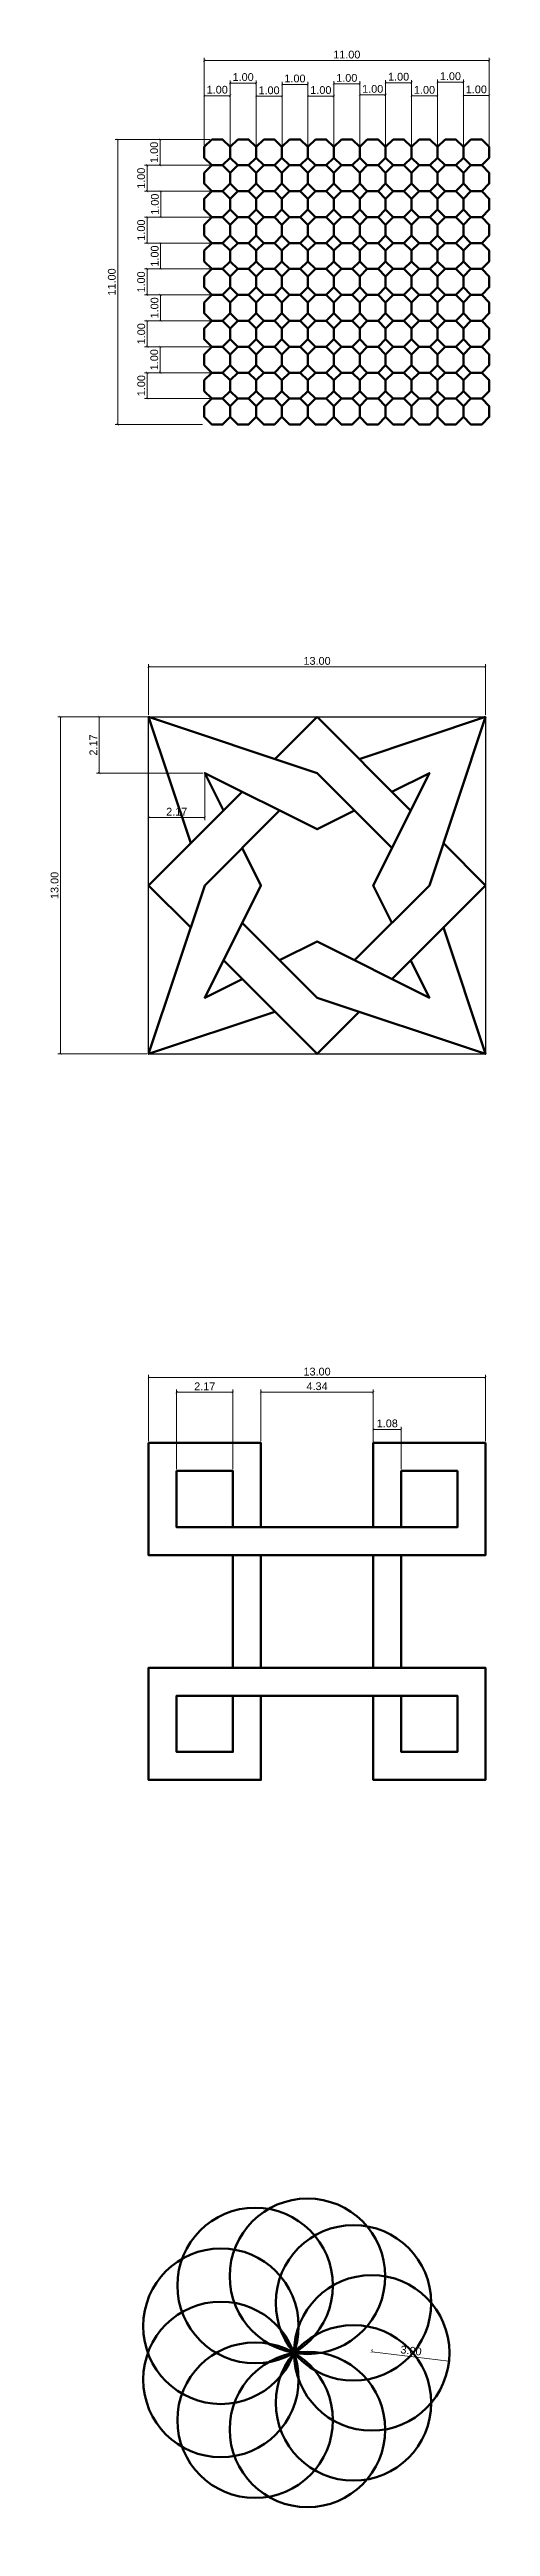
# Model space of a CAD drawing. Header units: inches. Extents: x 994 to 6777, y -637 to 5407.
# Drawn here: x 1043.8 to 1060.8, y 396.1 to 491.7 of the extents above; entities that cross this region are included whole.
import ezdxf

# ---------------------------------------------------------------- set-up
doc = ezdxf.new("R2010")
doc.units = ezdxf.units.IN
doc.header["$MEASUREMENT"] = 0
doc.linetypes.add('CENTER2', pattern=[28.575, 19.05, -3.175, 3.175, -3.175])
doc.layers.add('DIMENSIONS', color=7, linetype='Continuous')
doc.layers.add('OBJECT 0.3', color=7, linetype='Continuous', lineweight=30)
doc.layers.add('OBJECT 0.5', color=7, linetype='Continuous', lineweight=60)
doc.styles.get("Standard").update_dxf_attribs({"font": 'arial.ttf'})
doc.dimstyles.new('ABELLA 100', dxfattribs={"dimtxt": 0.3, "dimasz": 0.085, "dimexe": 0.1, "dimexo": 0.075, "dimgap": 0.075, "dimtad": 1, "dimzin": 0, "dimdsep": 46, "dimtxsty": 'Standard', "dimblk": 'ARCHTICK', "dimcen": 0.09, "dimclrd": 7, "dimclre": 7, "dimadec": 0, "dimazin": 0, "dimtfac": 1, "dimtix": 1, "dimtofl": 0, "dimtmove": 0, "dimatfit": 3, "dimldrblk": 'OPEN30', "dimfxl": 1, "dimtolj": 1, "dimtzin": 0, "dimlwd": 0, "dimlwe": 0, "dimarcsym": 0})

msp = doc.modelspace()

# ---------------------------------------------------------------- blocks, each defined once
blk = doc.blocks.new('_ArchTick')
at = {"color": 0, "linetype": 'ByBlock', "const_width": 0.15}
blk.add_lwpolyline([(-0.5, -0.5), (0.5, 0.5)], dxfattribs=at)
blk = doc.blocks.new('*D550')
at = {"layer": 'Defpoints', "color": 0, "transparency": 16777216}
for p in [(1050.747, 489.911), (1049.747, 487.932), (1050.747, 487.932)]:
    blk.add_point(p, dxfattribs=at)
at = {"layer": 'DIMENSIONS', "color": 7, "linetype": 'CENTER2', "lineweight": 0, "transparency": 16777216}
for p, q in [((1049.747, 488.007), (1049.747, 490.011)), ((1050.747, 488.007), (1050.747, 490.011))]:
    blk.add_line(p, q, dxfattribs=at)
at = {"layer": 'DIMENSIONS', "color": 7, "linetype": 'Continuous', "lineweight": 0, "transparency": 16777216}
blk.add_line((1049.747, 489.911), (1050.747, 489.911), dxfattribs=at)
at = {"layer": 'DIMENSIONS', "color": 7, "lineweight": 0, "transparency": 16777216, "xscale": 0.085, "yscale": 0.085, "zscale": 0.085, "rotation": 180}
blk.add_blockref('_ArchTick', (1049.747, 489.911), dxfattribs=at)
at = {"layer": 'DIMENSIONS', "color": 7, "lineweight": 0, "transparency": 16777216, "xscale": 0.085, "yscale": 0.085, "zscale": 0.085}
blk.add_blockref('_ArchTick', (1050.747, 489.911), dxfattribs=at)
at = {"layer": 'DIMENSIONS', "color": 0, "transparency": 16777216, "insert": (1050.247, 490.139), "char_height": 0.3, "attachment_point": 5}
blk.add_mtext('\\A1;1.00', dxfattribs=at)
blk = doc.blocks.new('_Open30')
at = {"color": 0, "linetype": 'ByBlock', "lineweight": -2}
for p, q in [((-1, 0.3), (0, 0)), ((0, 0), (-1, -0.3)), ((0, 0), (-1, 0))]:
    blk.add_line(p, q, dxfattribs=at)
blk = doc.blocks.new('*D551')
at = {"layer": 'Defpoints', "color": 0, "transparency": 16777216}
for p in [(1051.747, 490.399), (1050.747, 487.932), (1051.747, 487.932)]:
    blk.add_point(p, dxfattribs=at)
at = {"layer": 'DIMENSIONS', "color": 7, "linetype": 'CENTER2', "lineweight": 0, "transparency": 16777216}
for p, q in [((1050.747, 488.007), (1050.747, 490.499)), ((1051.747, 488.007), (1051.747, 490.499))]:
    blk.add_line(p, q, dxfattribs=at)
at = {"layer": 'DIMENSIONS', "color": 7, "linetype": 'Continuous', "lineweight": 0, "transparency": 16777216}
blk.add_line((1050.747, 490.399), (1051.747, 490.399), dxfattribs=at)
at = {"layer": 'DIMENSIONS', "color": 7, "lineweight": 0, "transparency": 16777216, "xscale": 0.085, "yscale": 0.085, "zscale": 0.085, "rotation": 180}
blk.add_blockref('_ArchTick', (1050.747, 490.399), dxfattribs=at)
at = {"layer": 'DIMENSIONS', "color": 7, "lineweight": 0, "transparency": 16777216, "xscale": 0.085, "yscale": 0.085, "zscale": 0.085}
blk.add_blockref('_ArchTick', (1051.747, 490.399), dxfattribs=at)
at = {"layer": 'DIMENSIONS', "color": 0, "transparency": 16777216, "insert": (1051.247, 490.627), "char_height": 0.3, "attachment_point": 5}
blk.add_mtext('\\A1;1.00', dxfattribs=at)
blk = doc.blocks.new('*D552')
at = {"layer": 'Defpoints', "color": 0, "transparency": 16777216}
for p in [(1052.747, 489.888), (1051.747, 487.932), (1052.747, 487.932)]:
    blk.add_point(p, dxfattribs=at)
at = {"layer": 'DIMENSIONS', "color": 7, "linetype": 'CENTER2', "lineweight": 0, "transparency": 16777216}
for p, q in [((1051.747, 488.007), (1051.747, 489.988)), ((1052.747, 488.007), (1052.747, 489.988))]:
    blk.add_line(p, q, dxfattribs=at)
at = {"layer": 'DIMENSIONS', "color": 7, "linetype": 'Continuous', "lineweight": 0, "transparency": 16777216}
blk.add_line((1051.747, 489.888), (1052.747, 489.888), dxfattribs=at)
at = {"layer": 'DIMENSIONS', "color": 7, "lineweight": 0, "transparency": 16777216, "xscale": 0.085, "yscale": 0.085, "zscale": 0.085, "rotation": 180}
blk.add_blockref('_ArchTick', (1051.747, 489.888), dxfattribs=at)
at = {"layer": 'DIMENSIONS', "color": 7, "lineweight": 0, "transparency": 16777216, "xscale": 0.085, "yscale": 0.085, "zscale": 0.085}
blk.add_blockref('_ArchTick', (1052.747, 489.888), dxfattribs=at)
at = {"layer": 'DIMENSIONS', "color": 0, "transparency": 16777216, "insert": (1052.247, 490.116), "char_height": 0.3, "attachment_point": 5}
blk.add_mtext('\\A1;1.00', dxfattribs=at)
blk = doc.blocks.new('*D553')
at = {"layer": 'Defpoints', "color": 0, "transparency": 16777216}
for p in [(1053.747, 490.345), (1052.747, 487.932), (1053.747, 487.932)]:
    blk.add_point(p, dxfattribs=at)
at = {"layer": 'DIMENSIONS', "color": 7, "linetype": 'CENTER2', "lineweight": 0, "transparency": 16777216}
for p, q in [((1052.747, 488.007), (1052.747, 490.445)), ((1053.747, 488.007), (1053.747, 490.445))]:
    blk.add_line(p, q, dxfattribs=at)
at = {"layer": 'DIMENSIONS', "color": 7, "linetype": 'Continuous', "lineweight": 0, "transparency": 16777216}
blk.add_line((1052.747, 490.345), (1053.747, 490.345), dxfattribs=at)
at = {"layer": 'DIMENSIONS', "color": 7, "lineweight": 0, "transparency": 16777216, "xscale": 0.085, "yscale": 0.085, "zscale": 0.085, "rotation": 180}
blk.add_blockref('_ArchTick', (1052.747, 490.345), dxfattribs=at)
at = {"layer": 'DIMENSIONS', "color": 7, "lineweight": 0, "transparency": 16777216, "xscale": 0.085, "yscale": 0.085, "zscale": 0.085}
blk.add_blockref('_ArchTick', (1053.747, 490.345), dxfattribs=at)
at = {"layer": 'DIMENSIONS', "color": 0, "transparency": 16777216, "insert": (1053.247, 490.573), "char_height": 0.3, "attachment_point": 5}
blk.add_mtext('\\A1;1.00', dxfattribs=at)
blk = doc.blocks.new('*D554')
at = {"layer": 'Defpoints', "color": 0, "transparency": 16777216}
for p in [(1054.747, 489.898), (1053.747, 487.932), (1054.747, 487.932)]:
    blk.add_point(p, dxfattribs=at)
at = {"layer": 'DIMENSIONS', "color": 7, "linetype": 'CENTER2', "lineweight": 0, "transparency": 16777216}
for p, q in [((1053.747, 488.007), (1053.747, 489.998)), ((1054.747, 488.007), (1054.747, 489.998))]:
    blk.add_line(p, q, dxfattribs=at)
at = {"layer": 'DIMENSIONS', "color": 7, "linetype": 'Continuous', "lineweight": 0, "transparency": 16777216}
blk.add_line((1053.747, 489.898), (1054.747, 489.898), dxfattribs=at)
at = {"layer": 'DIMENSIONS', "color": 7, "lineweight": 0, "transparency": 16777216, "xscale": 0.085, "yscale": 0.085, "zscale": 0.085, "rotation": 180}
blk.add_blockref('_ArchTick', (1053.747, 489.898), dxfattribs=at)
at = {"layer": 'DIMENSIONS', "color": 7, "lineweight": 0, "transparency": 16777216, "xscale": 0.085, "yscale": 0.085, "zscale": 0.085}
blk.add_blockref('_ArchTick', (1054.747, 489.898), dxfattribs=at)
at = {"layer": 'DIMENSIONS', "color": 0, "transparency": 16777216, "insert": (1054.247, 490.126), "char_height": 0.3, "attachment_point": 5}
blk.add_mtext('\\A1;1.00', dxfattribs=at)
blk = doc.blocks.new('*D555')
at = {"layer": 'Defpoints', "color": 0, "transparency": 16777216}
for p in [(1054.747, 490.365), (1054.747, 487.932), (1055.747, 487.932)]:
    blk.add_point(p, dxfattribs=at)
at = {"layer": 'DIMENSIONS', "color": 7, "linetype": 'CENTER2', "lineweight": 0, "transparency": 16777216}
for p, q in [((1054.747, 488.007), (1054.747, 490.465)), ((1055.747, 488.007), (1055.747, 490.465))]:
    blk.add_line(p, q, dxfattribs=at)
at = {"layer": 'DIMENSIONS', "color": 7, "linetype": 'Continuous', "lineweight": 0, "transparency": 16777216}
blk.add_line((1055.747, 490.365), (1054.747, 490.365), dxfattribs=at)
at = {"layer": 'DIMENSIONS', "color": 7, "lineweight": 0, "transparency": 16777216, "xscale": 0.085, "yscale": 0.085, "zscale": 0.085, "rotation": 180}
blk.add_blockref('_ArchTick', (1054.747, 490.365), dxfattribs=at)
at = {"layer": 'DIMENSIONS', "color": 7, "lineweight": 0, "transparency": 16777216, "xscale": 0.085, "yscale": 0.085, "zscale": 0.085}
blk.add_blockref('_ArchTick', (1055.747, 490.365), dxfattribs=at)
at = {"layer": 'DIMENSIONS', "color": 0, "transparency": 16777216, "insert": (1055.247, 490.593), "char_height": 0.3, "attachment_point": 5}
blk.add_mtext('\\A1;1.00', dxfattribs=at)
blk = doc.blocks.new('*D576')
at = {"layer": 'Defpoints', "color": 0, "transparency": 16777216}
for p in [(1056.747, 489.943), (1055.747, 487.932), (1056.747, 487.932)]:
    blk.add_point(p, dxfattribs=at)
at = {"layer": 'DIMENSIONS', "color": 7, "linetype": 'CENTER2', "lineweight": 0, "transparency": 16777216}
for p, q in [((1055.747, 488.007), (1055.747, 490.043)), ((1056.747, 488.007), (1056.747, 490.043))]:
    blk.add_line(p, q, dxfattribs=at)
at = {"layer": 'DIMENSIONS', "color": 7, "linetype": 'Continuous', "lineweight": 0, "transparency": 16777216}
blk.add_line((1055.747, 489.943), (1056.747, 489.943), dxfattribs=at)
at = {"layer": 'DIMENSIONS', "color": 7, "lineweight": 0, "transparency": 16777216, "xscale": 0.085, "yscale": 0.085, "zscale": 0.085, "rotation": 180}
blk.add_blockref('_ArchTick', (1055.747, 489.943), dxfattribs=at)
at = {"layer": 'DIMENSIONS', "color": 7, "lineweight": 0, "transparency": 16777216, "xscale": 0.085, "yscale": 0.085, "zscale": 0.085}
blk.add_blockref('_ArchTick', (1056.747, 489.943), dxfattribs=at)
at = {"layer": 'DIMENSIONS', "color": 0, "transparency": 16777216, "insert": (1056.247, 490.171), "char_height": 0.3, "attachment_point": 5}
blk.add_mtext('\\A1;1.00', dxfattribs=at)
blk = doc.blocks.new('*D577')
at = {"layer": 'Defpoints', "color": 0, "transparency": 16777216}
for p in [(1057.747, 490.412), (1056.747, 487.932), (1057.747, 487.932)]:
    blk.add_point(p, dxfattribs=at)
at = {"layer": 'DIMENSIONS', "color": 7, "linetype": 'CENTER2', "lineweight": 0, "transparency": 16777216}
for p, q in [((1056.747, 488.007), (1056.747, 490.512)), ((1057.747, 488.007), (1057.747, 490.512))]:
    blk.add_line(p, q, dxfattribs=at)
at = {"layer": 'DIMENSIONS', "color": 7, "linetype": 'Continuous', "lineweight": 0, "transparency": 16777216}
blk.add_line((1056.747, 490.412), (1057.747, 490.412), dxfattribs=at)
at = {"layer": 'DIMENSIONS', "color": 7, "lineweight": 0, "transparency": 16777216, "xscale": 0.085, "yscale": 0.085, "zscale": 0.085, "rotation": 180}
blk.add_blockref('_ArchTick', (1056.747, 490.412), dxfattribs=at)
at = {"layer": 'DIMENSIONS', "color": 7, "lineweight": 0, "transparency": 16777216, "xscale": 0.085, "yscale": 0.085, "zscale": 0.085}
blk.add_blockref('_ArchTick', (1057.747, 490.412), dxfattribs=at)
at = {"layer": 'DIMENSIONS', "color": 0, "transparency": 16777216, "insert": (1057.247, 490.64), "char_height": 0.3, "attachment_point": 5}
blk.add_mtext('\\A1;1.00', dxfattribs=at)
blk = doc.blocks.new('*D578')
at = {"layer": 'Defpoints', "color": 0, "transparency": 16777216}
for p in [(1058.747, 489.905), (1057.747, 487.932), (1058.747, 487.932)]:
    blk.add_point(p, dxfattribs=at)
at = {"layer": 'DIMENSIONS', "color": 7, "linetype": 'CENTER2', "lineweight": 0, "transparency": 16777216}
for p, q in [((1057.747, 488.007), (1057.747, 490.005)), ((1058.747, 488.007), (1058.747, 490.005))]:
    blk.add_line(p, q, dxfattribs=at)
at = {"layer": 'DIMENSIONS', "color": 7, "linetype": 'Continuous', "lineweight": 0, "transparency": 16777216}
blk.add_line((1057.747, 489.905), (1058.747, 489.905), dxfattribs=at)
at = {"layer": 'DIMENSIONS', "color": 7, "lineweight": 0, "transparency": 16777216, "xscale": 0.085, "yscale": 0.085, "zscale": 0.085, "rotation": 180}
blk.add_blockref('_ArchTick', (1057.747, 489.905), dxfattribs=at)
at = {"layer": 'DIMENSIONS', "color": 7, "lineweight": 0, "transparency": 16777216, "xscale": 0.085, "yscale": 0.085, "zscale": 0.085}
blk.add_blockref('_ArchTick', (1058.747, 489.905), dxfattribs=at)
at = {"layer": 'DIMENSIONS', "color": 0, "transparency": 16777216, "insert": (1058.247, 490.134), "char_height": 0.3, "attachment_point": 5}
blk.add_mtext('\\A1;1.00', dxfattribs=at)
blk = doc.blocks.new('*D579')
at = {"layer": 'Defpoints', "color": 0, "transparency": 16777216}
for p in [(1059.747, 490.432), (1058.747, 487.932), (1059.747, 487.932)]:
    blk.add_point(p, dxfattribs=at)
at = {"layer": 'DIMENSIONS', "color": 7, "linetype": 'CENTER2', "lineweight": 0, "transparency": 16777216}
for p, q in [((1058.747, 488.007), (1058.747, 490.532)), ((1059.747, 488.007), (1059.747, 490.532))]:
    blk.add_line(p, q, dxfattribs=at)
at = {"layer": 'DIMENSIONS', "color": 7, "linetype": 'Continuous', "lineweight": 0, "transparency": 16777216}
blk.add_line((1058.747, 490.432), (1059.747, 490.432), dxfattribs=at)
at = {"layer": 'DIMENSIONS', "color": 7, "lineweight": 0, "transparency": 16777216, "xscale": 0.085, "yscale": 0.085, "zscale": 0.085, "rotation": 180}
blk.add_blockref('_ArchTick', (1058.747, 490.432), dxfattribs=at)
at = {"layer": 'DIMENSIONS', "color": 7, "lineweight": 0, "transparency": 16777216, "xscale": 0.085, "yscale": 0.085, "zscale": 0.085}
blk.add_blockref('_ArchTick', (1059.747, 490.432), dxfattribs=at)
at = {"layer": 'DIMENSIONS', "color": 0, "transparency": 16777216, "insert": (1059.247, 490.66), "char_height": 0.3, "attachment_point": 5}
blk.add_mtext('\\A1;1.00', dxfattribs=at)
blk = doc.blocks.new('*D580')
at = {"layer": 'Defpoints', "color": 0, "transparency": 16777216}
for p in [(1060.747, 489.923), (1059.747, 487.932), (1060.747, 487.932)]:
    blk.add_point(p, dxfattribs=at)
at = {"layer": 'DIMENSIONS', "color": 7, "linetype": 'CENTER2', "lineweight": 0, "transparency": 16777216}
for p, q in [((1059.747, 488.007), (1059.747, 490.023)), ((1060.747, 488.007), (1060.747, 490.023))]:
    blk.add_line(p, q, dxfattribs=at)
at = {"layer": 'DIMENSIONS', "color": 7, "linetype": 'Continuous', "lineweight": 0, "transparency": 16777216}
blk.add_line((1059.747, 489.923), (1060.747, 489.923), dxfattribs=at)
at = {"layer": 'DIMENSIONS', "color": 7, "lineweight": 0, "transparency": 16777216, "xscale": 0.085, "yscale": 0.085, "zscale": 0.085, "rotation": 180}
blk.add_blockref('_ArchTick', (1059.747, 489.923), dxfattribs=at)
at = {"layer": 'DIMENSIONS', "color": 7, "lineweight": 0, "transparency": 16777216, "xscale": 0.085, "yscale": 0.085, "zscale": 0.085}
blk.add_blockref('_ArchTick', (1060.747, 489.923), dxfattribs=at)
at = {"layer": 'DIMENSIONS', "color": 0, "transparency": 16777216, "insert": (1060.247, 490.151), "char_height": 0.3, "attachment_point": 5}
blk.add_mtext('\\A1;1.00', dxfattribs=at)
blk = doc.blocks.new('*D480')
at = {"layer": 'Defpoints', "color": 0, "transparency": 16777216}
for p in [(1049.747, 488.225), (1046.406, 477.225), (1049.747, 477.225)]:
    blk.add_point(p, dxfattribs=at)
at = {"layer": 'DIMENSIONS', "color": 7, "linetype": 'CENTER2', "lineweight": 0, "transparency": 16777216}
for p, q in [((1049.672, 488.225), (1046.306, 488.225)), ((1049.672, 477.225), (1046.306, 477.225))]:
    blk.add_line(p, q, dxfattribs=at)
at = {"layer": 'DIMENSIONS', "color": 7, "linetype": 'Continuous', "lineweight": 0, "transparency": 16777216}
blk.add_line((1046.406, 488.225), (1046.406, 477.225), dxfattribs=at)
at = {"layer": 'DIMENSIONS', "color": 7, "lineweight": 0, "transparency": 16777216, "xscale": 0.085, "yscale": 0.085, "zscale": 0.085}
for p, rotation in [((1046.406, 488.225), 90), ((1046.406, 477.225), 270)]:
    blk.add_blockref('_ArchTick', p, dxfattribs=dict(at, rotation=rotation))
at = {"layer": 'DIMENSIONS', "color": 0, "transparency": 16777216, "insert": (1046.178, 482.725), "char_height": 0.3, "attachment_point": 5, "rotation": 90}
blk.add_mtext('\\A1;11.00', dxfattribs=at)
blk = doc.blocks.new('*D581')
at = {"layer": 'Defpoints', "color": 0, "transparency": 16777216}
for p in [(1050.04, 488.225), (1048.043, 487.225), (1050.04, 487.225)]:
    blk.add_point(p, dxfattribs=at)
at = {"layer": 'DIMENSIONS', "color": 7, "linetype": 'CENTER2', "lineweight": 0, "transparency": 16777216}
for p, q in [((1049.965, 488.225), (1047.943, 488.225)), ((1049.965, 487.225), (1047.943, 487.225))]:
    blk.add_line(p, q, dxfattribs=at)
at = {"layer": 'DIMENSIONS', "color": 7, "linetype": 'Continuous', "lineweight": 0, "transparency": 16777216}
blk.add_line((1048.043, 488.225), (1048.043, 487.225), dxfattribs=at)
at = {"layer": 'DIMENSIONS', "color": 7, "lineweight": 0, "transparency": 16777216, "xscale": 0.085, "yscale": 0.085, "zscale": 0.085}
for p, rotation in [((1048.043, 488.225), 90), ((1048.043, 487.225), 270)]:
    blk.add_blockref('_ArchTick', p, dxfattribs=dict(at, rotation=rotation))
at = {"layer": 'DIMENSIONS', "color": 0, "transparency": 16777216, "insert": (1047.814, 487.725), "char_height": 0.3, "attachment_point": 5, "rotation": 90}
blk.add_mtext('\\A1;1.00', dxfattribs=at)
blk = doc.blocks.new('*D582')
at = {"layer": 'Defpoints', "color": 0, "transparency": 16777216}
for p in [(1050.04, 487.225), (1047.54, 486.225), (1050.04, 486.225)]:
    blk.add_point(p, dxfattribs=at)
at = {"layer": 'DIMENSIONS', "color": 7, "linetype": 'CENTER2', "lineweight": 0, "transparency": 16777216}
for p, q in [((1049.965, 487.225), (1047.44, 487.225)), ((1049.965, 486.225), (1047.44, 486.225))]:
    blk.add_line(p, q, dxfattribs=at)
at = {"layer": 'DIMENSIONS', "color": 7, "linetype": 'Continuous', "lineweight": 0, "transparency": 16777216}
blk.add_line((1047.54, 487.225), (1047.54, 486.225), dxfattribs=at)
at = {"layer": 'DIMENSIONS', "color": 7, "lineweight": 0, "transparency": 16777216, "xscale": 0.085, "yscale": 0.085, "zscale": 0.085}
for p, rotation in [((1047.54, 487.225), 90), ((1047.54, 486.225), 270)]:
    blk.add_blockref('_ArchTick', p, dxfattribs=dict(at, rotation=rotation))
at = {"layer": 'DIMENSIONS', "color": 0, "transparency": 16777216, "insert": (1047.312, 486.725), "char_height": 0.3, "attachment_point": 5, "rotation": 90}
blk.add_mtext('\\A1;1.00', dxfattribs=at)
blk = doc.blocks.new('*D583')
at = {"layer": 'Defpoints', "color": 0, "transparency": 16777216}
for p in [(1050.04, 486.225), (1048.07, 485.225), (1050.04, 485.225)]:
    blk.add_point(p, dxfattribs=at)
at = {"layer": 'DIMENSIONS', "color": 7, "linetype": 'CENTER2', "lineweight": 0, "transparency": 16777216}
for p, q in [((1049.965, 486.225), (1047.97, 486.225)), ((1049.965, 485.225), (1047.97, 485.225))]:
    blk.add_line(p, q, dxfattribs=at)
at = {"layer": 'DIMENSIONS', "color": 7, "linetype": 'Continuous', "lineweight": 0, "transparency": 16777216}
blk.add_line((1048.07, 486.225), (1048.07, 485.225), dxfattribs=at)
at = {"layer": 'DIMENSIONS', "color": 7, "lineweight": 0, "transparency": 16777216, "xscale": 0.085, "yscale": 0.085, "zscale": 0.085}
for p, rotation in [((1048.07, 486.225), 90), ((1048.07, 485.225), 270)]:
    blk.add_blockref('_ArchTick', p, dxfattribs=dict(at, rotation=rotation))
at = {"layer": 'DIMENSIONS', "color": 0, "transparency": 16777216, "insert": (1047.842, 485.725), "char_height": 0.3, "attachment_point": 5, "rotation": 90}
blk.add_mtext('\\A1;1.00', dxfattribs=at)
blk = doc.blocks.new('*D584')
at = {"layer": 'Defpoints', "color": 0, "transparency": 16777216}
for p in [(1050.04, 485.225), (1047.54, 484.225), (1050.04, 484.225)]:
    blk.add_point(p, dxfattribs=at)
at = {"layer": 'DIMENSIONS', "color": 7, "linetype": 'CENTER2', "lineweight": 0, "transparency": 16777216}
for p, q in [((1049.965, 485.225), (1047.44, 485.225)), ((1049.965, 484.225), (1047.44, 484.225))]:
    blk.add_line(p, q, dxfattribs=at)
at = {"layer": 'DIMENSIONS', "color": 7, "linetype": 'Continuous', "lineweight": 0, "transparency": 16777216}
blk.add_line((1047.54, 485.225), (1047.54, 484.225), dxfattribs=at)
at = {"layer": 'DIMENSIONS', "color": 7, "lineweight": 0, "transparency": 16777216, "xscale": 0.085, "yscale": 0.085, "zscale": 0.085}
for p, rotation in [((1047.54, 485.225), 90), ((1047.54, 484.225), 270)]:
    blk.add_blockref('_ArchTick', p, dxfattribs=dict(at, rotation=rotation))
at = {"layer": 'DIMENSIONS', "color": 0, "transparency": 16777216, "insert": (1047.312, 484.725), "char_height": 0.3, "attachment_point": 5, "rotation": 90}
blk.add_mtext('\\A1;1.00', dxfattribs=at)
blk = doc.blocks.new('*D585')
at = {"layer": 'Defpoints', "color": 0, "transparency": 16777216}
for p in [(1050.04, 484.225), (1048.063, 483.225), (1050.04, 483.225)]:
    blk.add_point(p, dxfattribs=at)
at = {"layer": 'DIMENSIONS', "color": 7, "linetype": 'CENTER2', "lineweight": 0, "transparency": 16777216}
for p, q in [((1049.965, 484.225), (1047.963, 484.225)), ((1049.965, 483.225), (1047.963, 483.225))]:
    blk.add_line(p, q, dxfattribs=at)
at = {"layer": 'DIMENSIONS', "color": 7, "linetype": 'Continuous', "lineweight": 0, "transparency": 16777216}
blk.add_line((1048.063, 484.225), (1048.063, 483.225), dxfattribs=at)
at = {"layer": 'DIMENSIONS', "color": 7, "lineweight": 0, "transparency": 16777216, "xscale": 0.085, "yscale": 0.085, "zscale": 0.085}
for p, rotation in [((1048.063, 484.225), 90), ((1048.063, 483.225), 270)]:
    blk.add_blockref('_ArchTick', p, dxfattribs=dict(at, rotation=rotation))
at = {"layer": 'DIMENSIONS', "color": 0, "transparency": 16777216, "insert": (1047.834, 483.725), "char_height": 0.3, "attachment_point": 5, "rotation": 90}
blk.add_mtext('\\A1;1.00', dxfattribs=at)
blk = doc.blocks.new('*D586')
at = {"layer": 'Defpoints', "color": 0, "transparency": 16777216}
for p in [(1050.04, 483.225), (1047.54, 482.225), (1050.04, 482.225)]:
    blk.add_point(p, dxfattribs=at)
at = {"layer": 'DIMENSIONS', "color": 7, "linetype": 'CENTER2', "lineweight": 0, "transparency": 16777216}
for p, q in [((1049.965, 483.225), (1047.44, 483.225)), ((1049.965, 482.225), (1047.44, 482.225))]:
    blk.add_line(p, q, dxfattribs=at)
at = {"layer": 'DIMENSIONS', "color": 7, "linetype": 'Continuous', "lineweight": 0, "transparency": 16777216}
blk.add_line((1047.54, 483.225), (1047.54, 482.225), dxfattribs=at)
at = {"layer": 'DIMENSIONS', "color": 7, "lineweight": 0, "transparency": 16777216, "xscale": 0.085, "yscale": 0.085, "zscale": 0.085}
for p, rotation in [((1047.54, 483.225), 90), ((1047.54, 482.225), 270)]:
    blk.add_blockref('_ArchTick', p, dxfattribs=dict(at, rotation=rotation))
at = {"layer": 'DIMENSIONS', "color": 0, "transparency": 16777216, "insert": (1047.312, 482.725), "char_height": 0.3, "attachment_point": 5, "rotation": 90}
blk.add_mtext('\\A1;1.00', dxfattribs=at)
blk = doc.blocks.new('*D587')
at = {"layer": 'Defpoints', "color": 0, "transparency": 16777216}
for p in [(1050.04, 482.225), (1048.055, 481.225), (1050.04, 481.225)]:
    blk.add_point(p, dxfattribs=at)
at = {"layer": 'DIMENSIONS', "color": 7, "linetype": 'CENTER2', "lineweight": 0, "transparency": 16777216}
for p, q in [((1049.965, 482.225), (1047.955, 482.225)), ((1049.965, 481.225), (1047.955, 481.225))]:
    blk.add_line(p, q, dxfattribs=at)
at = {"layer": 'DIMENSIONS', "color": 7, "linetype": 'Continuous', "lineweight": 0, "transparency": 16777216}
blk.add_line((1048.055, 482.225), (1048.055, 481.225), dxfattribs=at)
at = {"layer": 'DIMENSIONS', "color": 7, "lineweight": 0, "transparency": 16777216, "xscale": 0.085, "yscale": 0.085, "zscale": 0.085}
for p, rotation in [((1048.055, 482.225), 90), ((1048.055, 481.225), 270)]:
    blk.add_blockref('_ArchTick', p, dxfattribs=dict(at, rotation=rotation))
at = {"layer": 'DIMENSIONS', "color": 0, "transparency": 16777216, "insert": (1047.827, 481.725), "char_height": 0.3, "attachment_point": 5, "rotation": 90}
blk.add_mtext('\\A1;1.00', dxfattribs=at)
blk = doc.blocks.new('*D588')
at = {"layer": 'Defpoints', "color": 0, "transparency": 16777216}
for p in [(1050.04, 481.225), (1047.545, 480.225), (1050.04, 480.225)]:
    blk.add_point(p, dxfattribs=at)
at = {"layer": 'DIMENSIONS', "color": 7, "linetype": 'CENTER2', "lineweight": 0, "transparency": 16777216}
for p, q in [((1049.965, 481.225), (1047.445, 481.225)), ((1049.965, 480.225), (1047.445, 480.225))]:
    blk.add_line(p, q, dxfattribs=at)
at = {"layer": 'DIMENSIONS', "color": 7, "linetype": 'Continuous', "lineweight": 0, "transparency": 16777216}
blk.add_line((1047.545, 481.225), (1047.545, 480.225), dxfattribs=at)
at = {"layer": 'DIMENSIONS', "color": 7, "lineweight": 0, "transparency": 16777216, "xscale": 0.085, "yscale": 0.085, "zscale": 0.085}
for p, rotation in [((1047.545, 481.225), 90), ((1047.545, 480.225), 270)]:
    blk.add_blockref('_ArchTick', p, dxfattribs=dict(at, rotation=rotation))
at = {"layer": 'DIMENSIONS', "color": 0, "transparency": 16777216, "insert": (1047.317, 480.725), "char_height": 0.3, "attachment_point": 5, "rotation": 90}
blk.add_mtext('\\A1;1.00', dxfattribs=at)
blk = doc.blocks.new('*D589')
at = {"layer": 'Defpoints', "color": 0, "transparency": 16777216}
for p in [(1050.04, 480.225), (1048.045, 479.225), (1050.04, 479.225)]:
    blk.add_point(p, dxfattribs=at)
at = {"layer": 'DIMENSIONS', "color": 7, "linetype": 'CENTER2', "lineweight": 0, "transparency": 16777216}
for p, q in [((1049.965, 480.225), (1047.945, 480.225)), ((1049.965, 479.225), (1047.945, 479.225))]:
    blk.add_line(p, q, dxfattribs=at)
at = {"layer": 'DIMENSIONS', "color": 7, "linetype": 'Continuous', "lineweight": 0, "transparency": 16777216}
blk.add_line((1048.045, 480.225), (1048.045, 479.225), dxfattribs=at)
at = {"layer": 'DIMENSIONS', "color": 7, "lineweight": 0, "transparency": 16777216, "xscale": 0.085, "yscale": 0.085, "zscale": 0.085}
for p, rotation in [((1048.045, 480.225), 90), ((1048.045, 479.225), 270)]:
    blk.add_blockref('_ArchTick', p, dxfattribs=dict(at, rotation=rotation))
at = {"layer": 'DIMENSIONS', "color": 0, "transparency": 16777216, "insert": (1047.817, 479.725), "char_height": 0.3, "attachment_point": 5, "rotation": 90}
blk.add_mtext('\\A1;1.00', dxfattribs=at)
blk = doc.blocks.new('*D590')
at = {"layer": 'Defpoints', "color": 0, "transparency": 16777216}
for p in [(1050.04, 479.225), (1047.545, 478.225), (1050.04, 478.225)]:
    blk.add_point(p, dxfattribs=at)
at = {"layer": 'DIMENSIONS', "color": 7, "linetype": 'CENTER2', "lineweight": 0, "transparency": 16777216}
for p, q in [((1049.965, 479.225), (1047.445, 479.225)), ((1049.965, 478.225), (1047.445, 478.225))]:
    blk.add_line(p, q, dxfattribs=at)
at = {"layer": 'DIMENSIONS', "color": 7, "linetype": 'Continuous', "lineweight": 0, "transparency": 16777216}
blk.add_line((1047.545, 479.225), (1047.545, 478.225), dxfattribs=at)
at = {"layer": 'DIMENSIONS', "color": 7, "lineweight": 0, "transparency": 16777216, "xscale": 0.085, "yscale": 0.085, "zscale": 0.085}
for p, rotation in [((1047.545, 479.225), 90), ((1047.545, 478.225), 270)]:
    blk.add_blockref('_ArchTick', p, dxfattribs=dict(at, rotation=rotation))
at = {"layer": 'DIMENSIONS', "color": 0, "transparency": 16777216, "insert": (1047.317, 478.725), "char_height": 0.3, "attachment_point": 5, "rotation": 90}
blk.add_mtext('\\A1;1.00', dxfattribs=at)
blk = doc.blocks.new('*D481')
at = {"layer": 'Defpoints', "color": 0, "transparency": 16777216}
for p in [(1060.747, 491.265), (1049.747, 487.932), (1060.747, 487.932)]:
    blk.add_point(p, dxfattribs=at)
at = {"layer": 'DIMENSIONS', "color": 7, "linetype": 'CENTER2', "lineweight": 0, "transparency": 16777216}
for p, q in [((1049.747, 488.007), (1049.747, 491.365)), ((1060.747, 488.007), (1060.747, 491.365))]:
    blk.add_line(p, q, dxfattribs=at)
at = {"layer": 'DIMENSIONS', "color": 7, "linetype": 'Continuous', "lineweight": 0, "transparency": 16777216}
blk.add_line((1049.747, 491.265), (1060.747, 491.265), dxfattribs=at)
at = {"layer": 'DIMENSIONS', "color": 7, "lineweight": 0, "transparency": 16777216, "xscale": 0.085, "yscale": 0.085, "zscale": 0.085, "rotation": 180}
blk.add_blockref('_ArchTick', (1049.747, 491.265), dxfattribs=at)
at = {"layer": 'DIMENSIONS', "color": 7, "lineweight": 0, "transparency": 16777216, "xscale": 0.085, "yscale": 0.085, "zscale": 0.085}
blk.add_blockref('_ArchTick', (1060.747, 491.265), dxfattribs=at)
at = {"layer": 'DIMENSIONS', "color": 0, "transparency": 16777216, "insert": (1055.247, 491.494), "char_height": 0.3, "attachment_point": 5}
blk.add_mtext('\\A1;11.00', dxfattribs=at)
blk = doc.blocks.new('*U440')
blk.add_circle((0, 0), 3)
blk = doc.blocks.new('*U441')
at = {"layer": 'OBJECT 0.5', "color": 0, "linetype": 'ByBlock', "lineweight": -2, "transparency": 16777216}
for p, rotation in [((37792.761, 25602.099), 120), ((37794.782, 25602.455), 79.99999999999997), ((37796.559, 25601.429), 39.99999999999997), ((37791.442, 25600.527), 159.9999999999999), ((37791.442, 25598.475), 199.9999999999999), ((37792.761, 25596.903), 239.9999999999999), ((37796.559, 25597.572), 319.9999999999999), ((37794.782, 25596.546), 279.9999999999999)]:
    blk.add_blockref('*U440', p, dxfattribs=dict(at, rotation=rotation))
blk.add_blockref('*U440', (37797.261, 25599.501), dxfattribs=at)
blk = doc.blocks.new('*D561')
at = {"layer": 'Defpoints', "color": 0, "transparency": 16777216}
for p in [(1050.85, 439.899), (1048.68, 436.859), (1050.85, 436.859)]:
    blk.add_point(p, dxfattribs=at)
at = {"layer": 'DIMENSIONS', "color": 7, "linetype": 'CENTER2', "lineweight": 0, "transparency": 16777216}
for p, q in [((1048.68, 436.934), (1048.68, 439.999)), ((1050.85, 436.934), (1050.85, 439.999))]:
    blk.add_line(p, q, dxfattribs=at)
at = {"layer": 'DIMENSIONS', "color": 7, "linetype": 'Continuous', "lineweight": 0, "transparency": 16777216}
blk.add_line((1048.68, 439.899), (1050.85, 439.899), dxfattribs=at)
at = {"layer": 'DIMENSIONS', "color": 7, "lineweight": 0, "transparency": 16777216, "xscale": 0.085, "yscale": 0.085, "zscale": 0.085, "rotation": 180}
blk.add_blockref('_ArchTick', (1048.68, 439.899), dxfattribs=at)
at = {"layer": 'DIMENSIONS', "color": 7, "lineweight": 0, "transparency": 16777216, "xscale": 0.085, "yscale": 0.085, "zscale": 0.085}
blk.add_blockref('_ArchTick', (1050.85, 439.899), dxfattribs=at)
at = {"layer": 'DIMENSIONS', "color": 0, "transparency": 16777216, "insert": (1049.765, 440.124), "char_height": 0.3, "attachment_point": 5}
blk.add_mtext('\\A1;2.17', dxfattribs=at)
blk = doc.blocks.new('*D562')
at = {"layer": 'Defpoints', "color": 0, "transparency": 16777216}
for p in [(1056.27, 439.899), (1051.93, 437.939), (1056.27, 437.939)]:
    blk.add_point(p, dxfattribs=at)
at = {"layer": 'DIMENSIONS', "color": 7, "linetype": 'CENTER2', "lineweight": 0, "transparency": 16777216}
for p, q in [((1051.93, 438.014), (1051.93, 439.999)), ((1056.27, 438.014), (1056.27, 439.999))]:
    blk.add_line(p, q, dxfattribs=at)
at = {"layer": 'DIMENSIONS', "color": 7, "linetype": 'Continuous', "lineweight": 0, "transparency": 16777216}
blk.add_line((1051.93, 439.899), (1056.27, 439.899), dxfattribs=at)
at = {"layer": 'DIMENSIONS', "color": 7, "lineweight": 0, "transparency": 16777216, "xscale": 0.085, "yscale": 0.085, "zscale": 0.085, "rotation": 180}
blk.add_blockref('_ArchTick', (1051.93, 439.899), dxfattribs=at)
at = {"layer": 'DIMENSIONS', "color": 7, "lineweight": 0, "transparency": 16777216, "xscale": 0.085, "yscale": 0.085, "zscale": 0.085}
blk.add_blockref('_ArchTick', (1056.27, 439.899), dxfattribs=at)
at = {"layer": 'DIMENSIONS', "color": 0, "transparency": 16777216, "insert": (1054.1, 440.127), "char_height": 0.3, "attachment_point": 5}
blk.add_mtext('\\A1;4.34', dxfattribs=at)
blk = doc.blocks.new('*D563')
at = {"layer": 'Defpoints', "color": 0, "transparency": 16777216}
for p in [(1056.27, 438.464), (1056.27, 436.859), (1057.35, 436.859)]:
    blk.add_point(p, dxfattribs=at)
at = {"layer": 'DIMENSIONS', "color": 7, "linetype": 'CENTER2', "lineweight": 0, "transparency": 16777216}
for p, q in [((1056.27, 436.934), (1056.27, 438.564)), ((1057.35, 436.934), (1057.35, 438.564))]:
    blk.add_line(p, q, dxfattribs=at)
at = {"layer": 'DIMENSIONS', "color": 7, "linetype": 'Continuous', "lineweight": 0, "transparency": 16777216}
blk.add_line((1057.35, 438.464), (1056.27, 438.464), dxfattribs=at)
at = {"layer": 'DIMENSIONS', "color": 7, "lineweight": 0, "transparency": 16777216, "xscale": 0.085, "yscale": 0.085, "zscale": 0.085, "rotation": 180}
blk.add_blockref('_ArchTick', (1056.27, 438.464), dxfattribs=at)
at = {"layer": 'DIMENSIONS', "color": 7, "lineweight": 0, "transparency": 16777216, "xscale": 0.085, "yscale": 0.085, "zscale": 0.085}
blk.add_blockref('_ArchTick', (1057.35, 438.464), dxfattribs=at)
at = {"layer": 'DIMENSIONS', "color": 0, "transparency": 16777216, "insert": (1056.81, 438.692), "char_height": 0.3, "attachment_point": 5}
blk.add_mtext('\\A1;1.08', dxfattribs=at)
blk = doc.blocks.new('*D564')
at = {"layer": 'Defpoints', "color": 0, "transparency": 16777216}
for p in [(1047.6, 440.461), (1047.6, 437.939), (1060.6, 437.939)]:
    blk.add_point(p, dxfattribs=at)
at = {"layer": 'DIMENSIONS', "color": 7, "linetype": 'CENTER2', "lineweight": 0, "transparency": 16777216}
for p, q in [((1047.6, 438.014), (1047.6, 440.561)), ((1060.6, 438.014), (1060.6, 440.561))]:
    blk.add_line(p, q, dxfattribs=at)
at = {"layer": 'DIMENSIONS', "color": 7, "linetype": 'Continuous', "lineweight": 0, "transparency": 16777216}
blk.add_line((1060.6, 440.461), (1047.6, 440.461), dxfattribs=at)
at = {"layer": 'DIMENSIONS', "color": 7, "lineweight": 0, "transparency": 16777216, "xscale": 0.085, "yscale": 0.085, "zscale": 0.085, "rotation": 180}
blk.add_blockref('_ArchTick', (1047.6, 440.461), dxfattribs=at)
at = {"layer": 'DIMENSIONS', "color": 7, "lineweight": 0, "transparency": 16777216, "xscale": 0.085, "yscale": 0.085, "zscale": 0.085}
blk.add_blockref('_ArchTick', (1060.6, 440.461), dxfattribs=at)
at = {"layer": 'DIMENSIONS', "color": 0, "transparency": 16777216, "insert": (1054.1, 440.689), "char_height": 0.3, "attachment_point": 5}
blk.add_mtext('\\A1;13.00', dxfattribs=at)
blk = doc.blocks.new('*D566')
at = {"layer": 'Defpoints', "color": 0, "transparency": 16777216}
for p in [(1056.208, 402.839), (1056.212, 402.874), (1059.188, 402.489)]:
    blk.add_point(p, dxfattribs=at)
at = {"layer": 'OBJECT 0.5', "color": 7, "linetype": 'Continuous', "lineweight": 0, "transparency": 16777216}
blk.add_line((1059.192, 402.524), (1056.212, 402.874), dxfattribs=at)
at = {"layer": 'OBJECT 0.5', "color": 7, "linetype": 'CENTER2', "lineweight": 0, "transparency": 16777216}
for p, q in [((1056.217, 402.914), (1056.224, 402.974)), ((1059.197, 402.564), (1059.204, 402.624))]:
    blk.add_line(p, q, dxfattribs=at)
at = {"layer": 'OBJECT 0.5', "color": 7, "lineweight": 0, "transparency": 16777216, "xscale": 0.085, "yscale": 0.085, "zscale": 0.085}
for p, rotation in [((1056.212, 402.874), 173.3032075861441), ((1059.192, 402.524), 353.3032075861442)]:
    blk.add_blockref('_ArchTick', p, dxfattribs=dict(at, rotation=rotation))
at = {"layer": 'OBJECT 0.5', "color": 0, "transparency": 16777216, "insert": (1057.729, 402.926), "char_height": 0.3, "attachment_point": 5, "rotation": 353.30321}
blk.add_mtext('\\A1;3.00', dxfattribs=at)
blk = doc.blocks.new('*D605')
at = {"layer": 'Defpoints', "color": 0, "transparency": 16777216}
for p in [(1060.6, 467.877), (1047.6, 465.946), (1060.6, 465.946)]:
    blk.add_point(p, dxfattribs=at)
at = {"layer": 'DIMENSIONS', "color": 7, "linetype": 'CENTER2', "lineweight": 0, "transparency": 16777216}
for p, q in [((1047.6, 466.021), (1047.6, 467.977)), ((1060.6, 466.021), (1060.6, 467.977))]:
    blk.add_line(p, q, dxfattribs=at)
at = {"layer": 'DIMENSIONS', "color": 7, "linetype": 'Continuous', "lineweight": 0, "transparency": 16777216}
blk.add_line((1047.6, 467.877), (1060.6, 467.877), dxfattribs=at)
at = {"layer": 'DIMENSIONS', "color": 7, "lineweight": 0, "transparency": 16777216, "xscale": 0.085, "yscale": 0.085, "zscale": 0.085, "rotation": 180}
blk.add_blockref('_ArchTick', (1047.6, 467.877), dxfattribs=at)
at = {"layer": 'DIMENSIONS', "color": 7, "lineweight": 0, "transparency": 16777216, "xscale": 0.085, "yscale": 0.085, "zscale": 0.085}
blk.add_blockref('_ArchTick', (1060.6, 467.877), dxfattribs=at)
at = {"layer": 'DIMENSIONS', "color": 0, "transparency": 16777216, "insert": (1054.1, 468.105), "char_height": 0.3, "attachment_point": 5}
blk.add_mtext('\\A1;13.00', dxfattribs=at)
blk = doc.blocks.new('*D606')
at = {"layer": 'Defpoints', "color": 0, "transparency": 16777216}
for p in [(1047.6, 465.946), (1044.199, 452.946), (1047.6, 452.946)]:
    blk.add_point(p, dxfattribs=at)
at = {"layer": 'DIMENSIONS', "color": 7, "linetype": 'CENTER2', "lineweight": 0, "transparency": 16777216}
for p, q in [((1047.525, 465.946), (1044.099, 465.946)), ((1047.525, 452.946), (1044.099, 452.946))]:
    blk.add_line(p, q, dxfattribs=at)
at = {"layer": 'DIMENSIONS', "color": 7, "linetype": 'Continuous', "lineweight": 0, "transparency": 16777216}
blk.add_line((1044.199, 465.946), (1044.199, 452.946), dxfattribs=at)
at = {"layer": 'DIMENSIONS', "color": 7, "lineweight": 0, "transparency": 16777216, "xscale": 0.085, "yscale": 0.085, "zscale": 0.085}
for p, rotation in [((1044.199, 465.946), 90), ((1044.199, 452.946), 270)]:
    blk.add_blockref('_ArchTick', p, dxfattribs=dict(at, rotation=rotation))
at = {"layer": 'DIMENSIONS', "color": 0, "transparency": 16777216, "insert": (1043.97, 459.446), "char_height": 0.3, "attachment_point": 5, "rotation": 90}
blk.add_mtext('\\A1;13.00', dxfattribs=at)
blk = doc.blocks.new('*D607')
at = {"layer": 'Defpoints', "color": 0, "transparency": 16777216}
for p in [(1045.692, 465.946), (1049.767, 465.946), (1049.767, 463.779)]:
    blk.add_point(p, dxfattribs=at)
at = {"layer": 'DIMENSIONS', "color": 7, "linetype": 'CENTER2', "lineweight": 0, "transparency": 16777216}
for p, q in [((1049.692, 465.946), (1045.592, 465.946)), ((1049.692, 463.779), (1045.592, 463.779))]:
    blk.add_line(p, q, dxfattribs=at)
at = {"layer": 'DIMENSIONS', "color": 7, "linetype": 'Continuous', "lineweight": 0, "transparency": 16777216}
blk.add_line((1045.692, 463.779), (1045.692, 465.946), dxfattribs=at)
at = {"layer": 'DIMENSIONS', "color": 7, "lineweight": 0, "transparency": 16777216, "xscale": 0.085, "yscale": 0.085, "zscale": 0.085}
for p, rotation in [((1045.692, 465.946), 90), ((1045.692, 463.779), 270)]:
    blk.add_blockref('_ArchTick', p, dxfattribs=dict(at, rotation=rotation))
at = {"layer": 'DIMENSIONS', "color": 0, "transparency": 16777216, "insert": (1045.466, 464.863), "char_height": 0.3, "attachment_point": 5, "rotation": 90}
blk.add_mtext('\\A1;2.17', dxfattribs=at)
blk = doc.blocks.new('*D524')
at = {"layer": 'Defpoints', "color": 0, "transparency": 16777216}
for p in [(1047.6, 463.779), (1049.767, 463.779), (1047.6, 462.065)]:
    blk.add_point(p, dxfattribs=at)
at = {"layer": 'DIMENSIONS', "color": 7, "linetype": 'CENTER2', "lineweight": 0, "transparency": 16777216}
for p, q in [((1047.6, 463.704), (1047.6, 461.965)), ((1049.767, 463.704), (1049.767, 461.965))]:
    blk.add_line(p, q, dxfattribs=at)
at = {"layer": 'DIMENSIONS', "color": 7, "linetype": 'Continuous', "lineweight": 0, "transparency": 16777216}
blk.add_line((1049.767, 462.065), (1047.6, 462.065), dxfattribs=at)
at = {"layer": 'DIMENSIONS', "color": 7, "lineweight": 0, "transparency": 16777216, "xscale": 0.085, "yscale": 0.085, "zscale": 0.085, "rotation": 180}
blk.add_blockref('_ArchTick', (1047.6, 462.065), dxfattribs=at)
at = {"layer": 'DIMENSIONS', "color": 7, "lineweight": 0, "transparency": 16777216, "xscale": 0.085, "yscale": 0.085, "zscale": 0.085}
blk.add_blockref('_ArchTick', (1049.767, 462.065), dxfattribs=at)
at = {"layer": 'DIMENSIONS', "color": 0, "transparency": 16777216, "insert": (1048.684, 462.29), "char_height": 0.3, "attachment_point": 5}
blk.add_mtext('\\A1;2.17', dxfattribs=at)

# ---------------------------------------------------------------- dimensions: what is measured, and where the dimension line sits
at = {"layer": 'DIMENSIONS'}
for base, p1, p2, picture, middle in [((1060.74676, 491.26543), (1049.74676, 487.93226), (1060.74676, 487.93226), '*D481', (1055.24676, 491.4936)), ((1050.74676, 489.91113), (1049.74676, 487.93226), (1050.74676, 487.93226), '*D550', (1050.24676, 490.13931)), ((1051.74676, 490.39908), (1050.74676, 487.93226), (1051.74676, 487.93226), '*D551', (1051.24676, 490.62725)), ((1052.74676, 489.8876), (1051.74676, 487.93226), (1052.74676, 487.93226), '*D552', (1052.24676, 490.11577)), ((1053.74676, 490.34509), (1052.74676, 487.93226), (1053.74676, 487.93226), '*D553', (1053.24676, 490.57327)), ((1054.74676, 489.89753), (1053.74676, 487.93226), (1054.74676, 487.93226), '*D554', (1054.24676, 490.1257)), ((1054.74676, 490.36487), (1055.74676, 487.93226), (1054.74676, 487.93226), '*D555', (1055.24676, 490.59304)), ((1056.74676, 489.94258), (1055.74676, 487.93226), (1056.74676, 487.93226), '*D576', (1056.24676, 490.17076)), ((1057.74676, 490.41229), (1056.74676, 487.93226), (1057.74676, 487.93226), '*D577', (1057.24676, 490.64046)), ((1058.74676, 489.9054), (1057.74676, 487.93226), (1058.74676, 487.93226), '*D578', (1058.24676, 490.13357)), ((1059.74676, 490.432), (1058.74676, 487.93226), (1059.74676, 487.93226), '*D579', (1059.24676, 490.66017)), ((1060.74676, 489.92331), (1059.74676, 487.93226), (1060.74676, 487.93226), '*D580', (1060.24676, 490.15149)), ((1060.60032, 467.8765), (1047.60032, 465.94599), (1060.60032, 465.94599), '*D605', (1054.10032, 468.10478)), ((1047.60032, 462.06463), (1049.76698, 463.77932), (1047.60032, 463.77932), '*D524', (1048.68365, 462.29024)), ((1047.60032, 440.46058), (1060.60032, 437.93853), (1047.60032, 437.93853), '*D564', (1054.10032, 440.68885)), ((1050.85032, 439.89879), (1048.68032, 436.85853), (1050.85032, 436.85853), '*D561', (1049.76532, 440.12441)), ((1056.27032, 439.89879), (1051.93032, 437.93853), (1056.27032, 437.93853), '*D562', (1054.10032, 440.12707)), ((1056.27032, 438.46364), (1057.35032, 436.85853), (1056.27032, 436.85853), '*D563', (1056.81032, 438.69181))]:
    dim = msp.add_linear_dim(base=base, p1=p1, p2=p2, dimstyle='ABELLA 100', dxfattribs=at)
    dim.commit()
    dim.dimension.update_dxf_attribs({"geometry": picture, "text_midpoint": middle})
for base, p1, p2, picture, middle in [((1046.40637, 477.22515), (1049.74676, 488.22515), (1049.74676, 477.22515), '*D480', (1046.17819, 482.72515)), ((1048.04262, 487.22515), (1050.03966, 488.22515), (1050.03966, 487.22515), '*D581', (1047.81444, 487.72515)), ((1047.5403, 486.22515), (1050.03966, 487.22515), (1050.03966, 486.22515), '*D582', (1047.31213, 486.72515)), ((1048.07034, 485.22515), (1050.03966, 486.22515), (1050.03966, 485.22515), '*D583', (1047.84217, 485.72515)), ((1047.53979, 484.22515), (1050.03966, 485.22515), (1050.03966, 484.22515), '*D584', (1047.31162, 484.72515)), ((1048.06259, 483.22515), (1050.03966, 484.22515), (1050.03966, 483.22515), '*D585', (1047.83441, 483.72515)), ((1047.53969, 482.22515), (1050.03966, 483.22515), (1050.03966, 482.22515), '*D586', (1047.31152, 482.72515)), ((1048.0553, 481.22515), (1050.03966, 482.22515), (1050.03966, 481.22515), '*D587', (1047.82713, 481.72515)), ((1047.54508, 480.22515), (1050.03966, 481.22515), (1050.03966, 480.22515), '*D588', (1047.31691, 480.72515)), ((1048.04475, 479.22515), (1050.03966, 480.22515), (1050.03966, 479.22515), '*D589', (1047.81658, 479.72515)), ((1047.54506, 478.22515), (1050.03966, 479.22515), (1050.03966, 478.22515), '*D590', (1047.31689, 478.72515)), ((1044.19858, 452.94599), (1047.60032, 465.94599), (1047.60032, 452.94599), '*D606', (1043.9703, 459.44599)), ((1045.69163, 465.94599), (1049.76698, 463.77932), (1049.76698, 465.94599), '*D607', (1045.46602, 464.86265))]:
    dim = msp.add_linear_dim(base=base, p1=p1, p2=p2, angle=90, dimstyle='ABELLA 100', dxfattribs=at)
    dim.commit()
    dim.dimension.update_dxf_attribs({"geometry": picture, "text_midpoint": middle})
at = {"layer": 'OBJECT 0.5'}
dim = msp.add_aligned_dim(p1=(1059.18788, 402.48942), p2=(1056.20835, 402.83926), distance=-0.03529, dimstyle='ABELLA 100', dxfattribs=at)
dim.commit()
dim.dimension.update_dxf_attribs({"geometry": '*D566', "text_midpoint": (1057.72885, 402.92611)})

# ---------------------------------------------------------------- linework, layer by layer
at = {"layer": 'OBJECT 0.3'}
for p in [(1060.60032, 465.94599), (1047.60032, 452.94599)]:
    msp.add_line(p, (1060.60032, 452.94599), dxfattribs=at)
msp.add_lwpolyline([(1047.60032, 452.94599), (1047.60032, 465.94599), (1060.60032, 465.94599)], dxfattribs=at)
at = {"layer": 'OBJECT 0.5', "lineweight": 100}
for p, q in [((1050.85032, 429.26853), (1050.85032, 433.60853)), ((1051.93032, 429.26853), (1051.93032, 433.60853)), ((1056.27032, 433.60853), (1056.27032, 429.26853)), ((1057.35032, 433.60853), (1057.35032, 429.26853))]:
    msp.add_line(p, q, dxfattribs=at)
for points in [[(1050.03966, 488.22515), (1049.74676, 487.93226), (1049.74676, 487.51805), (1050.03966, 487.22515), (1050.45387, 487.22515), (1050.74676, 487.51805), (1050.74676, 487.93226), (1050.45387, 488.22515)], [(1051.03966, 488.22515), (1050.74676, 487.93226), (1050.74676, 487.51805), (1051.03966, 487.22515), (1051.45387, 487.22515), (1051.74676, 487.51805), (1051.74676, 487.93226), (1051.45387, 488.22515)], [(1052.03966, 488.22515), (1051.74676, 487.93226), (1051.74676, 487.51805), (1052.03966, 487.22515), (1052.45387, 487.22515), (1052.74676, 487.51805), (1052.74676, 487.93226), (1052.45387, 488.22515)], [(1053.03966, 488.22515), (1052.74676, 487.93226), (1052.74676, 487.51805), (1053.03966, 487.22515), (1053.45387, 487.22515), (1053.74676, 487.51805), (1053.74676, 487.93226), (1053.45387, 488.22515)], [(1054.03966, 488.22515), (1053.74676, 487.93226), (1053.74676, 487.51805), (1054.03966, 487.22515), (1054.45387, 487.22515), (1054.74676, 487.51805), (1054.74676, 487.93226), (1054.45387, 488.22515)], [(1055.03966, 488.22515), (1054.74676, 487.93226), (1054.74676, 487.51805), (1055.03966, 487.22515), (1055.45387, 487.22515), (1055.74676, 487.51805), (1055.74676, 487.93226), (1055.45387, 488.22515)], [(1056.03966, 488.22515), (1055.74676, 487.93226), (1055.74676, 487.51805), (1056.03966, 487.22515), (1056.45387, 487.22515), (1056.74676, 487.51805), (1056.74676, 487.93226), (1056.45387, 488.22515)], [(1057.03966, 488.22515), (1056.74676, 487.93226), (1056.74676, 487.51805), (1057.03966, 487.22515), (1057.45387, 487.22515), (1057.74676, 487.51805), (1057.74676, 487.93226), (1057.45387, 488.22515)], [(1058.03966, 488.22515), (1057.74676, 487.93226), (1057.74676, 487.51805), (1058.03966, 487.22515), (1058.45387, 487.22515), (1058.74676, 487.51805), (1058.74676, 487.93226), (1058.45387, 488.22515)], [(1059.03966, 488.22515), (1058.74676, 487.93226), (1058.74676, 487.51805), (1059.03966, 487.22515), (1059.45387, 487.22515), (1059.74676, 487.51805), (1059.74676, 487.93226), (1059.45387, 488.22515)], [(1060.03966, 488.22515), (1059.74676, 487.93226), (1059.74676, 487.51805), (1060.03966, 487.22515), (1060.45387, 487.22515), (1060.74676, 487.51805), (1060.74676, 487.93226), (1060.45387, 488.22515)], [(1050.03966, 487.22515), (1049.74676, 486.93226), (1049.74676, 486.51805), (1050.03966, 486.22515), (1050.45387, 486.22515), (1050.74676, 486.51805), (1050.74676, 486.93226), (1050.45387, 487.22515)], [(1051.03966, 487.22515), (1050.74676, 486.93226), (1050.74676, 486.51805), (1051.03966, 486.22515), (1051.45387, 486.22515), (1051.74676, 486.51805), (1051.74676, 486.93226), (1051.45387, 487.22515)], [(1052.03966, 487.22515), (1051.74676, 486.93226), (1051.74676, 486.51805), (1052.03966, 486.22515), (1052.45387, 486.22515), (1052.74676, 486.51805), (1052.74676, 486.93226), (1052.45387, 487.22515)], [(1053.03966, 487.22515), (1052.74676, 486.93226), (1052.74676, 486.51805), (1053.03966, 486.22515), (1053.45387, 486.22515), (1053.74676, 486.51805), (1053.74676, 486.93226), (1053.45387, 487.22515)], [(1054.03966, 487.22515), (1053.74676, 486.93226), (1053.74676, 486.51805), (1054.03966, 486.22515), (1054.45387, 486.22515), (1054.74676, 486.51805), (1054.74676, 486.93226), (1054.45387, 487.22515)], [(1055.03966, 487.22515), (1054.74676, 486.93226), (1054.74676, 486.51805), (1055.03966, 486.22515), (1055.45387, 486.22515), (1055.74676, 486.51805), (1055.74676, 486.93226), (1055.45387, 487.22515)], [(1056.03966, 487.22515), (1055.74676, 486.93226), (1055.74676, 486.51805), (1056.03966, 486.22515), (1056.45387, 486.22515), (1056.74676, 486.51805), (1056.74676, 486.93226), (1056.45387, 487.22515)], [(1057.03966, 487.22515), (1056.74676, 486.93226), (1056.74676, 486.51805), (1057.03966, 486.22515), (1057.45387, 486.22515), (1057.74676, 486.51805), (1057.74676, 486.93226), (1057.45387, 487.22515)], [(1058.03966, 487.22515), (1057.74676, 486.93226), (1057.74676, 486.51805), (1058.03966, 486.22515), (1058.45387, 486.22515), (1058.74676, 486.51805), (1058.74676, 486.93226), (1058.45387, 487.22515)], [(1059.03966, 487.22515), (1058.74676, 486.93226), (1058.74676, 486.51805), (1059.03966, 486.22515), (1059.45387, 486.22515), (1059.74676, 486.51805), (1059.74676, 486.93226), (1059.45387, 487.22515)], [(1060.03966, 487.22515), (1059.74676, 486.93226), (1059.74676, 486.51805), (1060.03966, 486.22515), (1060.45387, 486.22515), (1060.74676, 486.51805), (1060.74676, 486.93226), (1060.45387, 487.22515)], [(1050.03966, 486.22515), (1049.74676, 485.93226), (1049.74676, 485.51805), (1050.03966, 485.22515), (1050.45387, 485.22515), (1050.74676, 485.51805), (1050.74676, 485.93226), (1050.45387, 486.22515)], [(1051.03966, 486.22515), (1050.74676, 485.93226), (1050.74676, 485.51805), (1051.03966, 485.22515), (1051.45387, 485.22515), (1051.74676, 485.51805), (1051.74676, 485.93226), (1051.45387, 486.22515)], [(1052.03966, 486.22515), (1051.74676, 485.93226), (1051.74676, 485.51805), (1052.03966, 485.22515), (1052.45387, 485.22515), (1052.74676, 485.51805), (1052.74676, 485.93226), (1052.45387, 486.22515)], [(1053.03966, 486.22515), (1052.74676, 485.93226), (1052.74676, 485.51805), (1053.03966, 485.22515), (1053.45387, 485.22515), (1053.74676, 485.51805), (1053.74676, 485.93226), (1053.45387, 486.22515)], [(1054.03966, 486.22515), (1053.74676, 485.93226), (1053.74676, 485.51805), (1054.03966, 485.22515), (1054.45387, 485.22515), (1054.74676, 485.51805), (1054.74676, 485.93226), (1054.45387, 486.22515)], [(1055.03966, 486.22515), (1054.74676, 485.93226), (1054.74676, 485.51805), (1055.03966, 485.22515), (1055.45387, 485.22515), (1055.74676, 485.51805), (1055.74676, 485.93226), (1055.45387, 486.22515)], [(1056.03966, 486.22515), (1055.74676, 485.93226), (1055.74676, 485.51805), (1056.03966, 485.22515), (1056.45387, 485.22515), (1056.74676, 485.51805), (1056.74676, 485.93226), (1056.45387, 486.22515)], [(1057.03966, 486.22515), (1056.74676, 485.93226), (1056.74676, 485.51805), (1057.03966, 485.22515), (1057.45387, 485.22515), (1057.74676, 485.51805), (1057.74676, 485.93226), (1057.45387, 486.22515)], [(1058.03966, 486.22515), (1057.74676, 485.93226), (1057.74676, 485.51805), (1058.03966, 485.22515), (1058.45387, 485.22515), (1058.74676, 485.51805), (1058.74676, 485.93226), (1058.45387, 486.22515)], [(1059.03966, 486.22515), (1058.74676, 485.93226), (1058.74676, 485.51805), (1059.03966, 485.22515), (1059.45387, 485.22515), (1059.74676, 485.51805), (1059.74676, 485.93226), (1059.45387, 486.22515)], [(1060.03966, 486.22515), (1059.74676, 485.93226), (1059.74676, 485.51805), (1060.03966, 485.22515), (1060.45387, 485.22515), (1060.74676, 485.51805), (1060.74676, 485.93226), (1060.45387, 486.22515)], [(1050.03966, 485.22515), (1049.74676, 484.93226), (1049.74676, 484.51805), (1050.03966, 484.22515), (1050.45387, 484.22515), (1050.74676, 484.51805), (1050.74676, 484.93226), (1050.45387, 485.22515)], [(1051.03966, 485.22515), (1050.74676, 484.93226), (1050.74676, 484.51805), (1051.03966, 484.22515), (1051.45387, 484.22515), (1051.74676, 484.51805), (1051.74676, 484.93226), (1051.45387, 485.22515)], [(1052.03966, 485.22515), (1051.74676, 484.93226), (1051.74676, 484.51805), (1052.03966, 484.22515), (1052.45387, 484.22515), (1052.74676, 484.51805), (1052.74676, 484.93226), (1052.45387, 485.22515)], [(1053.03966, 485.22515), (1052.74676, 484.93226), (1052.74676, 484.51805), (1053.03966, 484.22515), (1053.45387, 484.22515), (1053.74676, 484.51805), (1053.74676, 484.93226), (1053.45387, 485.22515)], [(1054.03966, 485.22515), (1053.74676, 484.93226), (1053.74676, 484.51805), (1054.03966, 484.22515), (1054.45387, 484.22515), (1054.74676, 484.51805), (1054.74676, 484.93226), (1054.45387, 485.22515)], [(1055.03966, 485.22515), (1054.74676, 484.93226), (1054.74676, 484.51805), (1055.03966, 484.22515), (1055.45387, 484.22515), (1055.74676, 484.51805), (1055.74676, 484.93226), (1055.45387, 485.22515)], [(1056.03966, 485.22515), (1055.74676, 484.93226), (1055.74676, 484.51805), (1056.03966, 484.22515), (1056.45387, 484.22515), (1056.74676, 484.51805), (1056.74676, 484.93226), (1056.45387, 485.22515)], [(1057.03966, 485.22515), (1056.74676, 484.93226), (1056.74676, 484.51805), (1057.03966, 484.22515), (1057.45387, 484.22515), (1057.74676, 484.51805), (1057.74676, 484.93226), (1057.45387, 485.22515)], [(1058.03966, 485.22515), (1057.74676, 484.93226), (1057.74676, 484.51805), (1058.03966, 484.22515), (1058.45387, 484.22515), (1058.74676, 484.51805), (1058.74676, 484.93226), (1058.45387, 485.22515)], [(1059.03966, 485.22515), (1058.74676, 484.93226), (1058.74676, 484.51805), (1059.03966, 484.22515), (1059.45387, 484.22515), (1059.74676, 484.51805), (1059.74676, 484.93226), (1059.45387, 485.22515)], [(1060.03966, 485.22515), (1059.74676, 484.93226), (1059.74676, 484.51805), (1060.03966, 484.22515), (1060.45387, 484.22515), (1060.74676, 484.51805), (1060.74676, 484.93226), (1060.45387, 485.22515)], [(1050.03966, 484.22515), (1049.74676, 483.93226), (1049.74676, 483.51805), (1050.03966, 483.22515), (1050.45387, 483.22515), (1050.74676, 483.51805), (1050.74676, 483.93226), (1050.45387, 484.22515)], [(1051.03966, 484.22515), (1050.74676, 483.93226), (1050.74676, 483.51805), (1051.03966, 483.22515), (1051.45387, 483.22515), (1051.74676, 483.51805), (1051.74676, 483.93226), (1051.45387, 484.22515)], [(1052.03966, 484.22515), (1051.74676, 483.93226), (1051.74676, 483.51805), (1052.03966, 483.22515), (1052.45387, 483.22515), (1052.74676, 483.51805), (1052.74676, 483.93226), (1052.45387, 484.22515)], [(1053.03966, 484.22515), (1052.74676, 483.93226), (1052.74676, 483.51805), (1053.03966, 483.22515), (1053.45387, 483.22515), (1053.74676, 483.51805), (1053.74676, 483.93226), (1053.45387, 484.22515)], [(1054.03966, 484.22515), (1053.74676, 483.93226), (1053.74676, 483.51805), (1054.03966, 483.22515), (1054.45387, 483.22515), (1054.74676, 483.51805), (1054.74676, 483.93226), (1054.45387, 484.22515)], [(1055.03966, 484.22515), (1054.74676, 483.93226), (1054.74676, 483.51805), (1055.03966, 483.22515), (1055.45387, 483.22515), (1055.74676, 483.51805), (1055.74676, 483.93226), (1055.45387, 484.22515)], [(1056.03966, 484.22515), (1055.74676, 483.93226), (1055.74676, 483.51805), (1056.03966, 483.22515), (1056.45387, 483.22515), (1056.74676, 483.51805), (1056.74676, 483.93226), (1056.45387, 484.22515)], [(1057.03966, 484.22515), (1056.74676, 483.93226), (1056.74676, 483.51805), (1057.03966, 483.22515), (1057.45387, 483.22515), (1057.74676, 483.51805), (1057.74676, 483.93226), (1057.45387, 484.22515)], [(1058.03966, 484.22515), (1057.74676, 483.93226), (1057.74676, 483.51805), (1058.03966, 483.22515), (1058.45387, 483.22515), (1058.74676, 483.51805), (1058.74676, 483.93226), (1058.45387, 484.22515)], [(1059.03966, 484.22515), (1058.74676, 483.93226), (1058.74676, 483.51805), (1059.03966, 483.22515), (1059.45387, 483.22515), (1059.74676, 483.51805), (1059.74676, 483.93226), (1059.45387, 484.22515)], [(1060.03966, 484.22515), (1059.74676, 483.93226), (1059.74676, 483.51805), (1060.03966, 483.22515), (1060.45387, 483.22515), (1060.74676, 483.51805), (1060.74676, 483.93226), (1060.45387, 484.22515)], [(1050.03966, 483.22515), (1049.74676, 482.93226), (1049.74676, 482.51805), (1050.03966, 482.22515), (1050.45387, 482.22515), (1050.74676, 482.51805), (1050.74676, 482.93226), (1050.45387, 483.22515)], [(1051.03966, 483.22515), (1050.74676, 482.93226), (1050.74676, 482.51805), (1051.03966, 482.22515), (1051.45387, 482.22515), (1051.74676, 482.51805), (1051.74676, 482.93226), (1051.45387, 483.22515)], [(1052.03966, 483.22515), (1051.74676, 482.93226), (1051.74676, 482.51805), (1052.03966, 482.22515), (1052.45387, 482.22515), (1052.74676, 482.51805), (1052.74676, 482.93226), (1052.45387, 483.22515)], [(1053.03966, 483.22515), (1052.74676, 482.93226), (1052.74676, 482.51805), (1053.03966, 482.22515), (1053.45387, 482.22515), (1053.74676, 482.51805), (1053.74676, 482.93226), (1053.45387, 483.22515)], [(1054.03966, 483.22515), (1053.74676, 482.93226), (1053.74676, 482.51805), (1054.03966, 482.22515), (1054.45387, 482.22515), (1054.74676, 482.51805), (1054.74676, 482.93226), (1054.45387, 483.22515)], [(1055.03966, 483.22515), (1054.74676, 482.93226), (1054.74676, 482.51805), (1055.03966, 482.22515), (1055.45387, 482.22515), (1055.74676, 482.51805), (1055.74676, 482.93226), (1055.45387, 483.22515)], [(1056.03966, 483.22515), (1055.74676, 482.93226), (1055.74676, 482.51805), (1056.03966, 482.22515), (1056.45387, 482.22515), (1056.74676, 482.51805), (1056.74676, 482.93226), (1056.45387, 483.22515)], [(1057.03966, 483.22515), (1056.74676, 482.93226), (1056.74676, 482.51805), (1057.03966, 482.22515), (1057.45387, 482.22515), (1057.74676, 482.51805), (1057.74676, 482.93226), (1057.45387, 483.22515)], [(1058.03966, 483.22515), (1057.74676, 482.93226), (1057.74676, 482.51805), (1058.03966, 482.22515), (1058.45387, 482.22515), (1058.74676, 482.51805), (1058.74676, 482.93226), (1058.45387, 483.22515)], [(1059.03966, 483.22515), (1058.74676, 482.93226), (1058.74676, 482.51805), (1059.03966, 482.22515), (1059.45387, 482.22515), (1059.74676, 482.51805), (1059.74676, 482.93226), (1059.45387, 483.22515)], [(1060.03966, 483.22515), (1059.74676, 482.93226), (1059.74676, 482.51805), (1060.03966, 482.22515), (1060.45387, 482.22515), (1060.74676, 482.51805), (1060.74676, 482.93226), (1060.45387, 483.22515)], [(1050.03966, 482.22515), (1049.74676, 481.93226), (1049.74676, 481.51805), (1050.03966, 481.22515), (1050.45387, 481.22515), (1050.74676, 481.51805), (1050.74676, 481.93226), (1050.45387, 482.22515)], [(1051.03966, 482.22515), (1050.74676, 481.93226), (1050.74676, 481.51805), (1051.03966, 481.22515), (1051.45387, 481.22515), (1051.74676, 481.51805), (1051.74676, 481.93226), (1051.45387, 482.22515)], [(1052.03966, 482.22515), (1051.74676, 481.93226), (1051.74676, 481.51805), (1052.03966, 481.22515), (1052.45387, 481.22515), (1052.74676, 481.51805), (1052.74676, 481.93226), (1052.45387, 482.22515)], [(1053.03966, 482.22515), (1052.74676, 481.93226), (1052.74676, 481.51805), (1053.03966, 481.22515), (1053.45387, 481.22515), (1053.74676, 481.51805), (1053.74676, 481.93226), (1053.45387, 482.22515)], [(1054.03966, 482.22515), (1053.74676, 481.93226), (1053.74676, 481.51805), (1054.03966, 481.22515), (1054.45387, 481.22515), (1054.74676, 481.51805), (1054.74676, 481.93226), (1054.45387, 482.22515)], [(1055.03966, 482.22515), (1054.74676, 481.93226), (1054.74676, 481.51805), (1055.03966, 481.22515), (1055.45387, 481.22515), (1055.74676, 481.51805), (1055.74676, 481.93226), (1055.45387, 482.22515)], [(1056.03966, 482.22515), (1055.74676, 481.93226), (1055.74676, 481.51805), (1056.03966, 481.22515), (1056.45387, 481.22515), (1056.74676, 481.51805), (1056.74676, 481.93226), (1056.45387, 482.22515)], [(1057.03966, 482.22515), (1056.74676, 481.93226), (1056.74676, 481.51805), (1057.03966, 481.22515), (1057.45387, 481.22515), (1057.74676, 481.51805), (1057.74676, 481.93226), (1057.45387, 482.22515)], [(1058.03966, 482.22515), (1057.74676, 481.93226), (1057.74676, 481.51805), (1058.03966, 481.22515), (1058.45387, 481.22515), (1058.74676, 481.51805), (1058.74676, 481.93226), (1058.45387, 482.22515)], [(1059.03966, 482.22515), (1058.74676, 481.93226), (1058.74676, 481.51805), (1059.03966, 481.22515), (1059.45387, 481.22515), (1059.74676, 481.51805), (1059.74676, 481.93226), (1059.45387, 482.22515)], [(1060.03966, 482.22515), (1059.74676, 481.93226), (1059.74676, 481.51805), (1060.03966, 481.22515), (1060.45387, 481.22515), (1060.74676, 481.51805), (1060.74676, 481.93226), (1060.45387, 482.22515)], [(1050.03966, 481.22515), (1049.74676, 480.93226), (1049.74676, 480.51805), (1050.03966, 480.22515), (1050.45387, 480.22515), (1050.74676, 480.51805), (1050.74676, 480.93226), (1050.45387, 481.22515)], [(1051.03966, 481.22515), (1050.74676, 480.93226), (1050.74676, 480.51805), (1051.03966, 480.22515), (1051.45387, 480.22515), (1051.74676, 480.51805), (1051.74676, 480.93226), (1051.45387, 481.22515)], [(1052.03966, 481.22515), (1051.74676, 480.93226), (1051.74676, 480.51805), (1052.03966, 480.22515), (1052.45387, 480.22515), (1052.74676, 480.51805), (1052.74676, 480.93226), (1052.45387, 481.22515)], [(1053.03966, 481.22515), (1052.74676, 480.93226), (1052.74676, 480.51805), (1053.03966, 480.22515), (1053.45387, 480.22515), (1053.74676, 480.51805), (1053.74676, 480.93226), (1053.45387, 481.22515)], [(1054.03966, 481.22515), (1053.74676, 480.93226), (1053.74676, 480.51805), (1054.03966, 480.22515), (1054.45387, 480.22515), (1054.74676, 480.51805), (1054.74676, 480.93226), (1054.45387, 481.22515)], [(1055.03966, 481.22515), (1054.74676, 480.93226), (1054.74676, 480.51805), (1055.03966, 480.22515), (1055.45387, 480.22515), (1055.74676, 480.51805), (1055.74676, 480.93226), (1055.45387, 481.22515)], [(1056.03966, 481.22515), (1055.74676, 480.93226), (1055.74676, 480.51805), (1056.03966, 480.22515), (1056.45387, 480.22515), (1056.74676, 480.51805), (1056.74676, 480.93226), (1056.45387, 481.22515)], [(1057.03966, 481.22515), (1056.74676, 480.93226), (1056.74676, 480.51805), (1057.03966, 480.22515), (1057.45387, 480.22515), (1057.74676, 480.51805), (1057.74676, 480.93226), (1057.45387, 481.22515)], [(1058.03966, 481.22515), (1057.74676, 480.93226), (1057.74676, 480.51805), (1058.03966, 480.22515), (1058.45387, 480.22515), (1058.74676, 480.51805), (1058.74676, 480.93226), (1058.45387, 481.22515)], [(1059.03966, 481.22515), (1058.74676, 480.93226), (1058.74676, 480.51805), (1059.03966, 480.22515), (1059.45387, 480.22515), (1059.74676, 480.51805), (1059.74676, 480.93226), (1059.45387, 481.22515)], [(1060.03966, 481.22515), (1059.74676, 480.93226), (1059.74676, 480.51805), (1060.03966, 480.22515), (1060.45387, 480.22515), (1060.74676, 480.51805), (1060.74676, 480.93226), (1060.45387, 481.22515)], [(1050.03966, 480.22515), (1049.74676, 479.93226), (1049.74676, 479.51805), (1050.03966, 479.22515), (1050.45387, 479.22515), (1050.74676, 479.51805), (1050.74676, 479.93226), (1050.45387, 480.22515)], [(1051.03966, 480.22515), (1050.74676, 479.93226), (1050.74676, 479.51805), (1051.03966, 479.22515), (1051.45387, 479.22515), (1051.74676, 479.51805), (1051.74676, 479.93226), (1051.45387, 480.22515)], [(1052.03966, 480.22515), (1051.74676, 479.93226), (1051.74676, 479.51805), (1052.03966, 479.22515), (1052.45387, 479.22515), (1052.74676, 479.51805), (1052.74676, 479.93226), (1052.45387, 480.22515)], [(1053.03966, 480.22515), (1052.74676, 479.93226), (1052.74676, 479.51805), (1053.03966, 479.22515), (1053.45387, 479.22515), (1053.74676, 479.51805), (1053.74676, 479.93226), (1053.45387, 480.22515)], [(1054.03966, 480.22515), (1053.74676, 479.93226), (1053.74676, 479.51805), (1054.03966, 479.22515), (1054.45387, 479.22515), (1054.74676, 479.51805), (1054.74676, 479.93226), (1054.45387, 480.22515)], [(1055.03966, 480.22515), (1054.74676, 479.93226), (1054.74676, 479.51805), (1055.03966, 479.22515), (1055.45387, 479.22515), (1055.74676, 479.51805), (1055.74676, 479.93226), (1055.45387, 480.22515)], [(1056.03966, 480.22515), (1055.74676, 479.93226), (1055.74676, 479.51805), (1056.03966, 479.22515), (1056.45387, 479.22515), (1056.74676, 479.51805), (1056.74676, 479.93226), (1056.45387, 480.22515)], [(1057.03966, 480.22515), (1056.74676, 479.93226), (1056.74676, 479.51805), (1057.03966, 479.22515), (1057.45387, 479.22515), (1057.74676, 479.51805), (1057.74676, 479.93226), (1057.45387, 480.22515)], [(1058.03966, 480.22515), (1057.74676, 479.93226), (1057.74676, 479.51805), (1058.03966, 479.22515), (1058.45387, 479.22515), (1058.74676, 479.51805), (1058.74676, 479.93226), (1058.45387, 480.22515)], [(1059.03966, 480.22515), (1058.74676, 479.93226), (1058.74676, 479.51805), (1059.03966, 479.22515), (1059.45387, 479.22515), (1059.74676, 479.51805), (1059.74676, 479.93226), (1059.45387, 480.22515)], [(1060.03966, 480.22515), (1059.74676, 479.93226), (1059.74676, 479.51805), (1060.03966, 479.22515), (1060.45387, 479.22515), (1060.74676, 479.51805), (1060.74676, 479.93226), (1060.45387, 480.22515)], [(1050.03966, 479.22515), (1049.74676, 478.93226), (1049.74676, 478.51805), (1050.03966, 478.22515), (1050.45387, 478.22515), (1050.74676, 478.51805), (1050.74676, 478.93226), (1050.45387, 479.22515)], [(1051.03966, 479.22515), (1050.74676, 478.93226), (1050.74676, 478.51805), (1051.03966, 478.22515), (1051.45387, 478.22515), (1051.74676, 478.51805), (1051.74676, 478.93226), (1051.45387, 479.22515)], [(1052.03966, 479.22515), (1051.74676, 478.93226), (1051.74676, 478.51805), (1052.03966, 478.22515), (1052.45387, 478.22515), (1052.74676, 478.51805), (1052.74676, 478.93226), (1052.45387, 479.22515)], [(1053.03966, 479.22515), (1052.74676, 478.93226), (1052.74676, 478.51805), (1053.03966, 478.22515), (1053.45387, 478.22515), (1053.74676, 478.51805), (1053.74676, 478.93226), (1053.45387, 479.22515)], [(1054.03966, 479.22515), (1053.74676, 478.93226), (1053.74676, 478.51805), (1054.03966, 478.22515), (1054.45387, 478.22515), (1054.74676, 478.51805), (1054.74676, 478.93226), (1054.45387, 479.22515)], [(1055.03966, 479.22515), (1054.74676, 478.93226), (1054.74676, 478.51805), (1055.03966, 478.22515), (1055.45387, 478.22515), (1055.74676, 478.51805), (1055.74676, 478.93226), (1055.45387, 479.22515)], [(1056.03966, 479.22515), (1055.74676, 478.93226), (1055.74676, 478.51805), (1056.03966, 478.22515), (1056.45387, 478.22515), (1056.74676, 478.51805), (1056.74676, 478.93226), (1056.45387, 479.22515)], [(1057.03966, 479.22515), (1056.74676, 478.93226), (1056.74676, 478.51805), (1057.03966, 478.22515), (1057.45387, 478.22515), (1057.74676, 478.51805), (1057.74676, 478.93226), (1057.45387, 479.22515)], [(1058.03966, 479.22515), (1057.74676, 478.93226), (1057.74676, 478.51805), (1058.03966, 478.22515), (1058.45387, 478.22515), (1058.74676, 478.51805), (1058.74676, 478.93226), (1058.45387, 479.22515)], [(1059.03966, 479.22515), (1058.74676, 478.93226), (1058.74676, 478.51805), (1059.03966, 478.22515), (1059.45387, 478.22515), (1059.74676, 478.51805), (1059.74676, 478.93226), (1059.45387, 479.22515)], [(1060.03966, 479.22515), (1059.74676, 478.93226), (1059.74676, 478.51805), (1060.03966, 478.22515), (1060.45387, 478.22515), (1060.74676, 478.51805), (1060.74676, 478.93226), (1060.45387, 479.22515)], [(1050.03966, 478.22515), (1049.74676, 477.93226), (1049.74676, 477.51805), (1050.03966, 477.22515), (1050.45387, 477.22515), (1050.74676, 477.51805), (1050.74676, 477.93226), (1050.45387, 478.22515)], [(1051.03966, 478.22515), (1050.74676, 477.93226), (1050.74676, 477.51805), (1051.03966, 477.22515), (1051.45387, 477.22515), (1051.74676, 477.51805), (1051.74676, 477.93226), (1051.45387, 478.22515)], [(1052.03966, 478.22515), (1051.74676, 477.93226), (1051.74676, 477.51805), (1052.03966, 477.22515), (1052.45387, 477.22515), (1052.74676, 477.51805), (1052.74676, 477.93226), (1052.45387, 478.22515)], [(1053.03966, 478.22515), (1052.74676, 477.93226), (1052.74676, 477.51805), (1053.03966, 477.22515), (1053.45387, 477.22515), (1053.74676, 477.51805), (1053.74676, 477.93226), (1053.45387, 478.22515)], [(1054.03966, 478.22515), (1053.74676, 477.93226), (1053.74676, 477.51805), (1054.03966, 477.22515), (1054.45387, 477.22515), (1054.74676, 477.51805), (1054.74676, 477.93226), (1054.45387, 478.22515)], [(1055.03966, 478.22515), (1054.74676, 477.93226), (1054.74676, 477.51805), (1055.03966, 477.22515), (1055.45387, 477.22515), (1055.74676, 477.51805), (1055.74676, 477.93226), (1055.45387, 478.22515)], [(1056.03966, 478.22515), (1055.74676, 477.93226), (1055.74676, 477.51805), (1056.03966, 477.22515), (1056.45387, 477.22515), (1056.74676, 477.51805), (1056.74676, 477.93226), (1056.45387, 478.22515)], [(1057.03966, 478.22515), (1056.74676, 477.93226), (1056.74676, 477.51805), (1057.03966, 477.22515), (1057.45387, 477.22515), (1057.74676, 477.51805), (1057.74676, 477.93226), (1057.45387, 478.22515)], [(1058.03966, 478.22515), (1057.74676, 477.93226), (1057.74676, 477.51805), (1058.03966, 477.22515), (1058.45387, 477.22515), (1058.74676, 477.51805), (1058.74676, 477.93226), (1058.45387, 478.22515)], [(1059.03966, 478.22515), (1058.74676, 477.93226), (1058.74676, 477.51805), (1059.03966, 477.22515), (1059.45387, 477.22515), (1059.74676, 477.51805), (1059.74676, 477.93226), (1059.45387, 478.22515)], [(1060.03966, 478.22515), (1059.74676, 477.93226), (1059.74676, 477.51805), (1060.03966, 477.22515), (1060.45387, 477.22515), (1060.74676, 477.51805), (1060.74676, 477.93226), (1060.45387, 478.22515)]]:
    msp.add_lwpolyline(points, close=True, dxfattribs=at)
at = {"layer": 'OBJECT 0.5'}
for points in [[(1049.22532, 461.07099), (1047.60032, 465.94599), (1054.10032, 463.77932)], [(1054.10032, 465.94599), (1052.47532, 464.32099)], [(1057.71143, 462.33488), (1054.10032, 465.94599)], [(1055.72532, 464.32099), (1060.60032, 465.94599), (1058.43365, 459.44599)], [(1055.54476, 462.33488), (1054.10032, 461.61265), (1049.76698, 463.77932), (1050.48921, 462.33488)], [(1056.98921, 460.89043), (1054.10032, 463.77932)], [(1056.98921, 458.00154), (1056.26698, 459.44599), (1058.43365, 463.77932), (1056.98921, 463.0571)], [(1051.21143, 463.0571), (1047.60032, 459.44599), (1049.22532, 457.82099)], [(1052.65587, 462.33488), (1049.76698, 459.44599)], [(1051.21143, 460.89043), (1051.93365, 459.44599), (1049.76698, 455.11265), (1051.21143, 455.83488)], [(1056.98921, 455.83488), (1060.60032, 459.44599), (1058.97532, 461.07099)], [(1052.47532, 454.57099), (1047.60032, 452.94599), (1049.76698, 459.44599)], [(1055.54476, 456.5571), (1058.43365, 459.44599)], [(1051.21143, 458.00154), (1054.10032, 455.11265), (1060.60032, 452.94599), (1058.97532, 457.82099)], [(1052.65587, 456.5571), (1054.10032, 457.27932), (1058.43365, 455.11265), (1057.71143, 456.5571)], [(1050.48921, 456.5571), (1054.10032, 452.94599), (1055.72532, 454.57099)]]:
    msp.add_lwpolyline(points, dxfattribs=at)
at = {"layer": 'OBJECT 0.5', "lineweight": 100}
for points in [[(1051.93032, 434.68853), (1051.93032, 437.93853), (1047.60032, 437.93853), (1047.60032, 433.60853), (1060.60032, 433.60853), (1060.60032, 437.93853), (1056.27032, 437.93853), (1056.27032, 434.68853)], [(1050.85032, 434.68853), (1050.85032, 436.85853), (1048.68032, 436.85853), (1048.68032, 434.68853), (1059.52032, 434.68853), (1059.52032, 436.85853), (1057.35032, 436.85853), (1057.35032, 434.68853)], [(1056.27032, 428.18853), (1056.27032, 424.93853), (1060.60032, 424.93853), (1060.60032, 429.26853), (1047.60032, 429.26853), (1047.60032, 424.93853), (1051.93032, 424.93853), (1051.93032, 428.18853)], [(1057.35032, 428.18853), (1057.35032, 426.01853), (1059.52032, 426.01853), (1059.52032, 428.18853), (1048.68032, 428.18853), (1048.68032, 426.01853), (1050.85032, 426.01853), (1050.85032, 428.18853)]]:
    msp.add_lwpolyline(points, dxfattribs=at)

# ---------------------------------------------------------------- block references
msp.add_blockref('*U441', (-36741.05241, -25196.66135), dxfattribs=at)

msp.set_redraw_order([(e.dxf.handle, doc.entitydb.next_handle()) for e in msp.query("TEXT MTEXT ATTDEF DIMENSION ARC_DIMENSION")])  # texts and dimensions are drawn at this point

doc.saveas('drawing.dxf')
